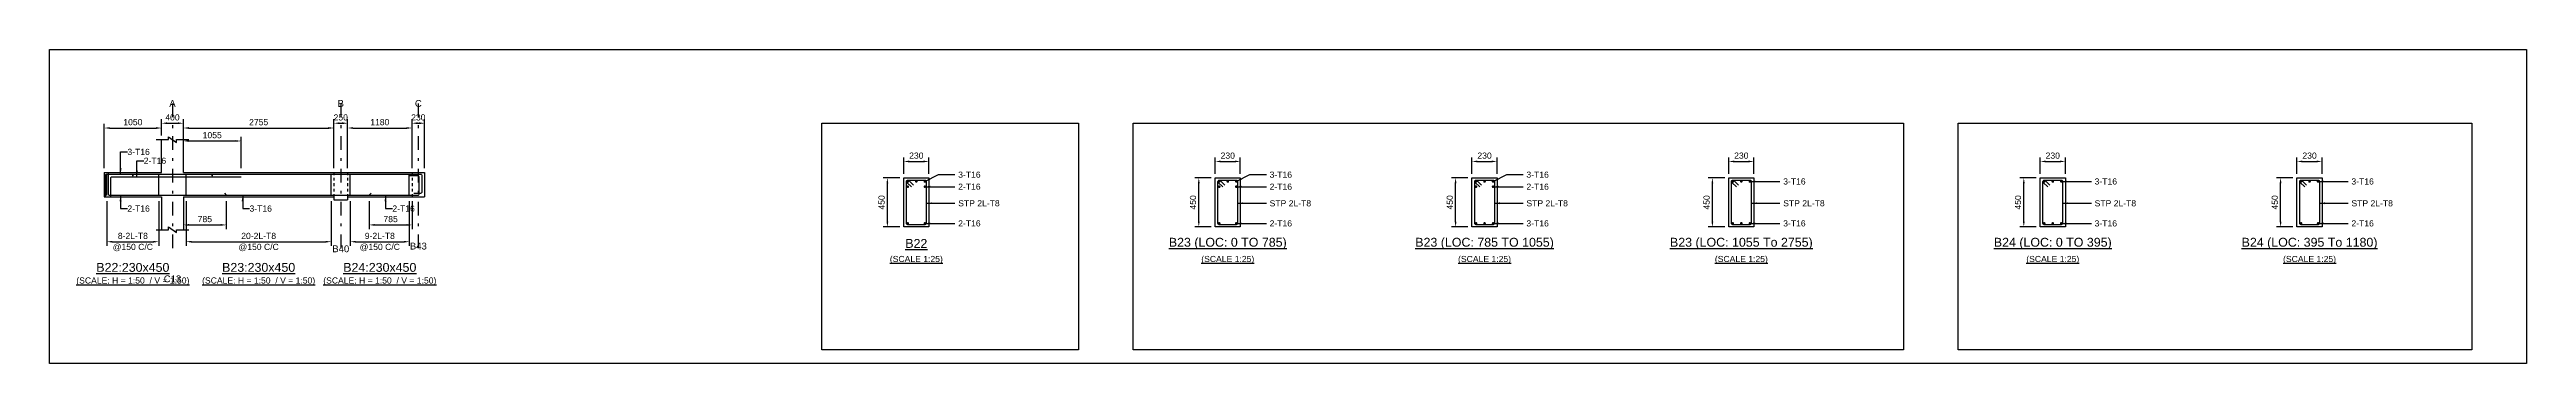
# Model space of a CAD drawing. Header units: inches. Extents: x -2000 to 143800, y -765100 to 3300.
# Drawn here: x -2000 to 88670, y -310800 to -299300 of the extents above; entities that cross this region are included whole.
import ezdxf
from ezdxf.enums import TextEntityAlignment as Align

# ---------------------------------------------------------------- set-up
doc = ezdxf.new("R2010")
doc.units = ezdxf.units.IN
doc.header["$LTSCALE"] = 1000
doc.header["$MEASUREMENT"] = 0
doc.linetypes.add('SCCenter', pattern=[1.2, 0.5, -0.3, 0.1, -0.3])
doc.linetypes.add('SCHidden', pattern=[0.2, 0.1, -0.1])
for name, color, linetype in [('Concrete Line', 2, 'Continuous'), ('Cut Line', 31, 'Continuous'), ('Dimension', 31, 'Continuous'), ('Grid', 8, 'Continuous'), ('Labels', 4, 'Continuous'), ('Labels_Support', 4, 'Continuous'), ('Link', 225, 'Continuous'), ('Reinforcement', 4, 'Continuous'), ('Schedule Border', 60, 'Continuous'), ('Spacer', 4, 'Continuous'), ('Text', 31, 'Continuous'), ('Text_Scale', 31, 'Continuous')]:
    doc.layers.add(name, color=color, linetype=linetype)
doc.styles.add('SC-SansSerif', font='SansSerif')
doc.styles.get("Standard").update_dxf_attribs({"font": 'txt.shx'})
doc.dimstyles.new('SCBBSDimStyl', dxfattribs={"dimtxt": 225, "dimasz": 200, "dimexe": 150, "dimexo": 150, "dimgap": 100, "dimtad": 1, "dimtoh": 1, "dimdec": 0, "dimzin": 0, "dimdsep": 46, "dimtxsty": 'SC-SansSerif', "dimcen": 0.09, "dimclrd": 8, "dimclre": 8, "dimclrt": 31, "dimadec": 0, "dimazin": 0, "dimtfac": 1, "dimtdec": 0, "dimtix": 1, "dimtofl": 0, "dimtmove": 0, "dimatfit": 3, "dimfxl": 1, "dimtolj": 1, "dimtzin": 0, "dimarcsym": 0})
doc.dimstyles.get("Standard").update_dxf_attribs({"dimtxt": 0.18, "dimasz": 225, "dimexe": 0.18, "dimexo": 0.0625, "dimgap": 0.09, "dimtad": 0, "dimtih": 1, "dimtoh": 1, "dimdec": 4, "dimzin": 0, "dimdsep": 46, "dimtxsty": 'Standard', "dimcen": 0.09, "dimadec": 0, "dimazin": 0, "dimtfac": 1, "dimtdec": 4, "dimtofl": 0, "dimtmove": 0, "dimatfit": 3, "dimfxl": 1, "dimtolj": 1, "dimtzin": 0, "dimarcsym": 0})

msp = doc.modelspace()

# ---------------------------------------------------------------- texts
at = {"layer": 'Grid', "style": 'SC-SansSerif'}
for s, p in [('A', (2500, -301275)), ('B', (8660, -301275)), ('C', (11500, -301275))]:
    msp.add_text(s, height=250, dxfattribs=at).set_placement(p, align=Align.MIDDLE)
at = {"layer": 'Labels', "style": 'SC-SansSerif'}
for s, p in [('%%uB22', (29730, -306400)), ('%%uB23 (LOC: 0 TO 785)', (41130, -306400)), ('%%uB23 (LOC: 785 TO 1055)', (50530, -306400)), ('%%uB23 (LOC: 1055 To 2755)', (59930, -306400)), ('%%uB24 (LOC: 0 TO 395)', (71330, -306400)), ('%%uB24 (LOC: 395 To 1180)', (80730, -306400))]:
    msp.add_text(s, height=325, dxfattribs=at).set_placement(p, align=Align.MIDDLE)
for s, p in [('%%uB22:230x450', (1050, -307540)), ('%%uB23:230x450', (5655, -307540)), ('%%uB24:230x450', (10090, -307540))]:
    msp.add_text(s, height=325, dxfattribs=at).set_placement(p, align=Align.BOTTOM_CENTER)
at = {"layer": 'Labels_Support', "style": 'SC-SansSerif'}
for s, p in [('B43', (11500, -306700)), ('B40', (8660, -306800)), ('C13', (2500, -307900))]:
    msp.add_text(s, height=250, dxfattribs=at).set_placement(p, align=Align.BOTTOM_CENTER)
at = {"layer": 'Text', "style": 'SC-SansSerif'}
for s, p in [('3-T16', (850, -303050)), ('2-T16', (1450, -303375)), ('3-T16', (31262, -303884)), ('2-T16', (31262, -304324)), ('3-T16', (42662, -303884)), ('2-T16', (42662, -304324)), ('3-T16', (52062, -303884)), ('2-T16', (52062, -304324)), ('3-T16', (61462, -304132)), ('3-T16', (72862, -304132)), ('3-T16', (82262, -304132)), ('2-T16', (850, -305125)), ('3-T16', (5320, -305125)), ('2-T16', (10550, -305125)), ('STP 2L-T8', (31262, -304932)), ('2-T16', (31262, -305668)), ('STP 2L-T8', (42662, -304932)), ('2-T16', (42662, -305668)), ('3-T16', (52062, -305668)), ('STP 2L-T8', (52062, -304932)), ('3-T16', (61462, -305668)), ('STP 2L-T8', (61462, -304932)), ('3-T16', (72862, -305668)), ('STP 2L-T8', (72862, -304932)), ('STP 2L-T8', (82262, -304932)), ('2-T16', (82262, -305668))]:
    msp.add_text(s, height=225, dxfattribs=at).set_placement(p, align=Align.MIDDLE_LEFT)
for p in [(29730, -307000), (41130, -307000), (50530, -307000), (59930, -307000), (71330, -307000), (80730, -307000)]:
    msp.add_text('%%u(SCALE 1:25)', height=225, dxfattribs=at).set_placement(p, align=Align.MIDDLE)
at = {"layer": 'Text_Scale', "style": 'SC-SansSerif'}
for p in [(1050, -307940), (5655, -307940), (10090, -307940)]:
    msp.add_text('%%u(SCALE: H = 1:50  / V = 1:50)', height=225, dxfattribs=at).set_placement(p, align=Align.BOTTOM_CENTER)

# ---------------------------------------------------------------- blocks, each defined once
blk = doc.blocks.new('*D197')
at = {"color": 8, "linetype": 'ByBlock', "lineweight": -2}
for p, q in [((100, -304850), (100, -306490)), ((2000, -304850), (2000, -306490)), ((300, -306340), (1800, -306340))]:
    blk.add_line(p, q, dxfattribs=at)
at = {"color": 8}
for points in [[(100, -306340), (300, -306307), (300, -306373)], [(2000, -306340), (1800, -306373), (1800, -306307)]]:
    blk.add_solid(points, dxfattribs=at)
at = {"layer": 'DEFPOINTS', "color": 31}
for p in [(100, -304700), (2000, -304700), (100, -306340)]:
    blk.add_point(p, dxfattribs=at)
at = {"color": 31, "char_height": 225, "attachment_point": 5, "style": 'SC-SansSerif'}
for s, insert in [('\\A1;@150 C/C', (1050, -306552)), ('\\A1;8-2L-T8', (1050, -306128))]:
    blk.add_mtext(s, dxfattribs=dict(at, insert=insert))
blk = doc.blocks.new('*D198')
at = {"color": 8, "linetype": 'ByBlock', "lineweight": -2}
for p, q in [((3000, -304850), (3000, -306490)), ((8310, -304850), (8310, -306490)), ((3200, -306340), (8110, -306340))]:
    blk.add_line(p, q, dxfattribs=at)
at = {"color": 8}
for points in [[(3000, -306340), (3200, -306307), (3200, -306373)], [(8310, -306340), (8110, -306373), (8110, -306307)]]:
    blk.add_solid(points, dxfattribs=at)
at = {"layer": 'DEFPOINTS', "color": 31}
for p in [(3000, -304700), (8310, -304700), (3000, -306340)]:
    blk.add_point(p, dxfattribs=at)
at = {"color": 31, "char_height": 225, "attachment_point": 5, "style": 'SC-SansSerif'}
for s, insert in [('\\A1;@150 C/C', (5655, -306552)), ('\\A1;20-2L-T8', (5655, -306128))]:
    blk.add_mtext(s, dxfattribs=dict(at, insert=insert))
blk = doc.blocks.new('*D199')
at = {"color": 8, "linetype": 'ByBlock', "lineweight": -2}
for p, q in [((9010, -304850), (9010, -306490)), ((11170, -304850), (11170, -306490)), ((9210, -306340), (10970, -306340))]:
    blk.add_line(p, q, dxfattribs=at)
at = {"color": 8}
for points in [[(9010, -306340), (9210, -306307), (9210, -306373)], [(11170, -306340), (10970, -306373), (10970, -306307)]]:
    blk.add_solid(points, dxfattribs=at)
at = {"layer": 'DEFPOINTS', "color": 31}
for p in [(9010, -304700), (11170, -304700), (9010, -306340)]:
    blk.add_point(p, dxfattribs=at)
at = {"color": 31, "char_height": 225, "attachment_point": 5, "style": 'SC-SansSerif'}
for s, insert in [('\\A1;@150 C/C', (10090, -306552)), ('\\A1;9-2L-T8', (10090, -306128))]:
    blk.add_mtext(s, dxfattribs=dict(at, insert=insert))
blk = doc.blocks.new('*D200')
at = {"color": 8, "linetype": 'ByBlock', "lineweight": -2}
for p, q in [((2900, -303650), (2900, -302500)), ((3100, -302650), (4810, -302650)), ((5010, -303650), (5010, -302500))]:
    blk.add_line(p, q, dxfattribs=at)
at = {"color": 8}
for points in [[(2900, -302650), (3100, -302617), (3100, -302683)], [(5010, -302650), (4810, -302683), (4810, -302617)]]:
    blk.add_solid(points, dxfattribs=at)
at = {"layer": 'DEFPOINTS', "color": 31}
for p in [(2900, -302650), (2900, -303800), (5010, -303800)]:
    blk.add_point(p, dxfattribs=at)
at = {"color": 31, "insert": (3955, -302438), "char_height": 225, "attachment_point": 5, "style": 'SC-SansSerif'}
blk.add_mtext('\\A1;1055', dxfattribs=at)
blk = doc.blocks.new('*D201')
at = {"color": 8, "linetype": 'ByBlock', "lineweight": -2}
for p, q in [((2900, -304850), (2900, -305875)), ((4470, -304850), (4470, -305875)), ((3100, -305725), (4270, -305725))]:
    blk.add_line(p, q, dxfattribs=at)
at = {"color": 8}
for points in [[(2900, -305725), (3100, -305692), (3100, -305758)], [(4470, -305725), (4270, -305758), (4270, -305692)]]:
    blk.add_solid(points, dxfattribs=at)
at = {"layer": 'DEFPOINTS', "color": 31}
for p in [(2900, -304700), (4470, -304700), (2900, -305725)]:
    blk.add_point(p, dxfattribs=at)
at = {"color": 31, "insert": (3685, -305512), "char_height": 225, "attachment_point": 5, "style": 'SC-SansSerif'}
blk.add_mtext('\\A1;785', dxfattribs=at)
blk = doc.blocks.new('*D202')
at = {"color": 8, "linetype": 'ByBlock', "lineweight": -2}
for p, q in [((9700, -304850), (9700, -305875)), ((11270, -304850), (11270, -305875)), ((9900, -305725), (11070, -305725))]:
    blk.add_line(p, q, dxfattribs=at)
at = {"color": 8}
for points in [[(9700, -305725), (9900, -305692), (9900, -305758)], [(11270, -305725), (11070, -305758), (11070, -305692)]]:
    blk.add_solid(points, dxfattribs=at)
at = {"layer": 'DEFPOINTS', "color": 31}
for p in [(9700, -304700), (11270, -304700), (9700, -305725)]:
    blk.add_point(p, dxfattribs=at)
at = {"color": 31, "insert": (10485, -305512), "char_height": 225, "attachment_point": 5, "style": 'SC-SansSerif'}
blk.add_mtext('\\A1;785', dxfattribs=at)
blk = doc.blocks.new('*D203')
at = {"color": 8, "linetype": 'ByBlock', "lineweight": -2}
for p, q in [((29270, -303850), (29270, -303250)), ((29470, -303400), (29990, -303400)), ((30190, -303850), (30190, -303250))]:
    blk.add_line(p, q, dxfattribs=at)
at = {"color": 8}
for points in [[(29270, -303400), (29470, -303367), (29470, -303433)], [(30190, -303400), (29990, -303433), (29990, -303367)]]:
    blk.add_solid(points, dxfattribs=at)
at = {"layer": 'DEFPOINTS', "color": 31}
for p in [(29270, -303400), (29270, -304000), (30190, -304000)]:
    blk.add_point(p, dxfattribs=at)
at = {"color": 31, "insert": (29730, -303188), "char_height": 225, "attachment_point": 5, "style": 'SC-SansSerif'}
blk.add_mtext('\\A1;230', dxfattribs=at)
blk = doc.blocks.new('*D204')
at = {"color": 8, "linetype": 'ByBlock', "lineweight": -2}
for p, q in [((29120, -304000), (28520, -304000)), ((28670, -305600), (28670, -304200)), ((29120, -305800), (28520, -305800))]:
    blk.add_line(p, q, dxfattribs=at)
at = {"color": 8}
for points in [[(28670, -304000), (28703, -304200), (28637, -304200)], [(28670, -305800), (28637, -305600), (28703, -305600)]]:
    blk.add_solid(points, dxfattribs=at)
at = {"layer": 'DEFPOINTS', "color": 31}
for p in [(29270, -304000), (28670, -305800), (29270, -305800)]:
    blk.add_point(p, dxfattribs=at)
at = {"color": 31, "insert": (28458, -304900), "char_height": 225, "attachment_point": 5, "rotation": 90, "style": 'SC-SansSerif'}
blk.add_mtext('\\A1;450', dxfattribs=at)
blk = doc.blocks.new('*D205')
at = {"color": 8, "linetype": 'ByBlock', "lineweight": -2}
for p, q in [((40670, -303850), (40670, -303250)), ((40870, -303400), (41390, -303400)), ((41590, -303850), (41590, -303250))]:
    blk.add_line(p, q, dxfattribs=at)
at = {"color": 8}
for points in [[(40670, -303400), (40870, -303367), (40870, -303433)], [(41590, -303400), (41390, -303433), (41390, -303367)]]:
    blk.add_solid(points, dxfattribs=at)
at = {"layer": 'DEFPOINTS', "color": 31}
for p in [(40670, -303400), (40670, -304000), (41590, -304000)]:
    blk.add_point(p, dxfattribs=at)
at = {"color": 31, "insert": (41130, -303188), "char_height": 225, "attachment_point": 5, "style": 'SC-SansSerif'}
blk.add_mtext('\\A1;230', dxfattribs=at)
blk = doc.blocks.new('*D206')
at = {"color": 8, "linetype": 'ByBlock', "lineweight": -2}
for p, q in [((40520, -304000), (39920, -304000)), ((40070, -305600), (40070, -304200)), ((40520, -305800), (39920, -305800))]:
    blk.add_line(p, q, dxfattribs=at)
at = {"color": 8}
for points in [[(40070, -304000), (40103, -304200), (40037, -304200)], [(40070, -305800), (40037, -305600), (40103, -305600)]]:
    blk.add_solid(points, dxfattribs=at)
at = {"layer": 'DEFPOINTS', "color": 31}
for p in [(40670, -304000), (40070, -305800), (40670, -305800)]:
    blk.add_point(p, dxfattribs=at)
at = {"color": 31, "insert": (39858, -304900), "char_height": 225, "attachment_point": 5, "rotation": 90, "style": 'SC-SansSerif'}
blk.add_mtext('\\A1;450', dxfattribs=at)
blk = doc.blocks.new('*D207')
at = {"color": 8, "linetype": 'ByBlock', "lineweight": -2}
for p, q in [((50070, -303850), (50070, -303250)), ((50270, -303400), (50790, -303400)), ((50990, -303850), (50990, -303250))]:
    blk.add_line(p, q, dxfattribs=at)
at = {"color": 8}
for points in [[(50070, -303400), (50270, -303367), (50270, -303433)], [(50990, -303400), (50790, -303433), (50790, -303367)]]:
    blk.add_solid(points, dxfattribs=at)
at = {"layer": 'DEFPOINTS', "color": 31}
for p in [(50070, -303400), (50070, -304000), (50990, -304000)]:
    blk.add_point(p, dxfattribs=at)
at = {"color": 31, "insert": (50530, -303188), "char_height": 225, "attachment_point": 5, "style": 'SC-SansSerif'}
blk.add_mtext('\\A1;230', dxfattribs=at)
blk = doc.blocks.new('*D208')
at = {"color": 8, "linetype": 'ByBlock', "lineweight": -2}
for p, q in [((49920, -304000), (49320, -304000)), ((49470, -305600), (49470, -304200)), ((49920, -305800), (49320, -305800))]:
    blk.add_line(p, q, dxfattribs=at)
at = {"color": 8}
for points in [[(49470, -304000), (49503, -304200), (49437, -304200)], [(49470, -305800), (49437, -305600), (49503, -305600)]]:
    blk.add_solid(points, dxfattribs=at)
at = {"layer": 'DEFPOINTS', "color": 31}
for p in [(50070, -304000), (49470, -305800), (50070, -305800)]:
    blk.add_point(p, dxfattribs=at)
at = {"color": 31, "insert": (49258, -304900), "char_height": 225, "attachment_point": 5, "rotation": 90, "style": 'SC-SansSerif'}
blk.add_mtext('\\A1;450', dxfattribs=at)
blk = doc.blocks.new('*D209')
at = {"color": 8, "linetype": 'ByBlock', "lineweight": -2}
for p, q in [((59470, -303850), (59470, -303250)), ((59670, -303400), (60190, -303400)), ((60390, -303850), (60390, -303250))]:
    blk.add_line(p, q, dxfattribs=at)
at = {"color": 8}
for points in [[(59470, -303400), (59670, -303367), (59670, -303433)], [(60390, -303400), (60190, -303433), (60190, -303367)]]:
    blk.add_solid(points, dxfattribs=at)
at = {"layer": 'DEFPOINTS', "color": 31}
for p in [(59470, -303400), (59470, -304000), (60390, -304000)]:
    blk.add_point(p, dxfattribs=at)
at = {"color": 31, "insert": (59930, -303188), "char_height": 225, "attachment_point": 5, "style": 'SC-SansSerif'}
blk.add_mtext('\\A1;230', dxfattribs=at)
blk = doc.blocks.new('*D210')
at = {"color": 8, "linetype": 'ByBlock', "lineweight": -2}
for p, q in [((59320, -304000), (58720, -304000)), ((58870, -305600), (58870, -304200)), ((59320, -305800), (58720, -305800))]:
    blk.add_line(p, q, dxfattribs=at)
at = {"color": 8}
for points in [[(58870, -304000), (58903, -304200), (58837, -304200)], [(58870, -305800), (58837, -305600), (58903, -305600)]]:
    blk.add_solid(points, dxfattribs=at)
at = {"layer": 'DEFPOINTS', "color": 31}
for p in [(59470, -304000), (58870, -305800), (59470, -305800)]:
    blk.add_point(p, dxfattribs=at)
at = {"color": 31, "insert": (58658, -304900), "char_height": 225, "attachment_point": 5, "rotation": 90, "style": 'SC-SansSerif'}
blk.add_mtext('\\A1;450', dxfattribs=at)
blk = doc.blocks.new('*D211')
at = {"color": 8, "linetype": 'ByBlock', "lineweight": -2}
for p, q in [((70870, -303850), (70870, -303250)), ((71070, -303400), (71590, -303400)), ((71790, -303850), (71790, -303250))]:
    blk.add_line(p, q, dxfattribs=at)
at = {"color": 8}
for points in [[(70870, -303400), (71070, -303367), (71070, -303433)], [(71790, -303400), (71590, -303433), (71590, -303367)]]:
    blk.add_solid(points, dxfattribs=at)
at = {"layer": 'DEFPOINTS', "color": 31}
for p in [(70870, -303400), (70870, -304000), (71790, -304000)]:
    blk.add_point(p, dxfattribs=at)
at = {"color": 31, "insert": (71330, -303188), "char_height": 225, "attachment_point": 5, "style": 'SC-SansSerif'}
blk.add_mtext('\\A1;230', dxfattribs=at)
blk = doc.blocks.new('*D212')
at = {"color": 8, "linetype": 'ByBlock', "lineweight": -2}
for p, q in [((70720, -304000), (70120, -304000)), ((70270, -305600), (70270, -304200)), ((70720, -305800), (70120, -305800))]:
    blk.add_line(p, q, dxfattribs=at)
at = {"color": 8}
for points in [[(70270, -304000), (70303, -304200), (70237, -304200)], [(70270, -305800), (70237, -305600), (70303, -305600)]]:
    blk.add_solid(points, dxfattribs=at)
at = {"layer": 'DEFPOINTS', "color": 31}
for p in [(70870, -304000), (70270, -305800), (70870, -305800)]:
    blk.add_point(p, dxfattribs=at)
at = {"color": 31, "insert": (70058, -304900), "char_height": 225, "attachment_point": 5, "rotation": 90, "style": 'SC-SansSerif'}
blk.add_mtext('\\A1;450', dxfattribs=at)
blk = doc.blocks.new('*D213')
at = {"color": 8, "linetype": 'ByBlock', "lineweight": -2}
for p, q in [((80270, -303850), (80270, -303250)), ((80470, -303400), (80990, -303400)), ((81190, -303850), (81190, -303250))]:
    blk.add_line(p, q, dxfattribs=at)
at = {"color": 8}
for points in [[(80270, -303400), (80470, -303367), (80470, -303433)], [(81190, -303400), (80990, -303433), (80990, -303367)]]:
    blk.add_solid(points, dxfattribs=at)
at = {"layer": 'DEFPOINTS', "color": 31}
for p in [(80270, -303400), (80270, -304000), (81190, -304000)]:
    blk.add_point(p, dxfattribs=at)
at = {"color": 31, "insert": (80730, -303188), "char_height": 225, "attachment_point": 5, "style": 'SC-SansSerif'}
blk.add_mtext('\\A1;230', dxfattribs=at)
blk = doc.blocks.new('*D214')
at = {"color": 8, "linetype": 'ByBlock', "lineweight": -2}
for p, q in [((80120, -304000), (79520, -304000)), ((79670, -305600), (79670, -304200)), ((80120, -305800), (79520, -305800))]:
    blk.add_line(p, q, dxfattribs=at)
at = {"color": 8}
for points in [[(79670, -304000), (79703, -304200), (79637, -304200)], [(79670, -305800), (79637, -305600), (79703, -305600)]]:
    blk.add_solid(points, dxfattribs=at)
at = {"layer": 'DEFPOINTS', "color": 31}
for p in [(80270, -304000), (79670, -305800), (80270, -305800)]:
    blk.add_point(p, dxfattribs=at)
at = {"color": 31, "insert": (79458, -304900), "char_height": 225, "attachment_point": 5, "rotation": 90, "style": 'SC-SansSerif'}
blk.add_mtext('\\A1;450', dxfattribs=at)
blk = doc.blocks.new('*D215')
at = {"color": 8, "linetype": 'ByBlock', "lineweight": -2}
for p, q in [((0, -303650), (0, -302025)), ((200, -302175), (1900, -302175)), ((2100, -302450), (2100, -302025))]:
    blk.add_line(p, q, dxfattribs=at)
at = {"color": 8}
for points in [[(0, -302175), (200, -302142), (200, -302208)], [(2100, -302175), (1900, -302208), (1900, -302142)]]:
    blk.add_solid(points, dxfattribs=at)
at = {"layer": 'DEFPOINTS', "color": 31}
for p in [(0, -302175), (2100, -302600), (0, -303800)]:
    blk.add_point(p, dxfattribs=at)
at = {"color": 31, "insert": (1050, -301962), "char_height": 225, "attachment_point": 5, "style": 'SC-SansSerif'}
blk.add_mtext('\\A1;1050', dxfattribs=at)
blk = doc.blocks.new('*D216')
at = {"color": 8, "linetype": 'ByBlock', "lineweight": -2}
for p, q in [((2900, -302450), (2900, -302025)), ((3100, -302175), (8210, -302175)), ((8410, -303650), (8410, -302025))]:
    blk.add_line(p, q, dxfattribs=at)
at = {"color": 8}
for points in [[(2900, -302175), (3100, -302142), (3100, -302208)], [(8410, -302175), (8210, -302208), (8210, -302142)]]:
    blk.add_solid(points, dxfattribs=at)
at = {"layer": 'DEFPOINTS', "color": 31}
for p in [(2900, -302175), (2900, -302600), (8410, -303800)]:
    blk.add_point(p, dxfattribs=at)
at = {"color": 31, "insert": (5655, -301962), "char_height": 225, "attachment_point": 5, "style": 'SC-SansSerif'}
blk.add_mtext('\\A1;2755', dxfattribs=at)
blk = doc.blocks.new('*D217')
at = {"color": 8, "linetype": 'ByBlock', "lineweight": -2}
for p, q in [((8910, -303650), (8910, -302025)), ((9110, -302175), (11070, -302175)), ((11270, -303650), (11270, -302025))]:
    blk.add_line(p, q, dxfattribs=at)
at = {"color": 8}
for points in [[(8910, -302175), (9110, -302142), (9110, -302208)], [(11270, -302175), (11070, -302208), (11070, -302142)]]:
    blk.add_solid(points, dxfattribs=at)
at = {"layer": 'DEFPOINTS', "color": 31}
for p in [(8910, -302175), (8910, -303800), (11270, -303800)]:
    blk.add_point(p, dxfattribs=at)
at = {"color": 31, "insert": (10090, -301962), "char_height": 225, "attachment_point": 5, "style": 'SC-SansSerif'}
blk.add_mtext('\\A1;1180', dxfattribs=at)
blk = doc.blocks.new('*D218')
at = {"color": 8, "linetype": 'ByBlock', "lineweight": -2}
for p, q in [((2100, -302450), (2100, -301850)), ((2900, -303650), (2900, -301850)), ((2300, -302000), (2700, -302000))]:
    blk.add_line(p, q, dxfattribs=at)
at = {"color": 8}
for points in [[(2100, -302000), (2300, -301967), (2300, -302033)], [(2900, -302000), (2700, -302033), (2700, -301967)]]:
    blk.add_solid(points, dxfattribs=at)
at = {"layer": 'DEFPOINTS', "color": 31}
for p in [(2100, -302000), (2100, -302600), (2900, -303800)]:
    blk.add_point(p, dxfattribs=at)
at = {"color": 31, "insert": (2500, -301788), "char_height": 225, "attachment_point": 5, "style": 'SC-SansSerif'}
blk.add_mtext('\\A1;400', dxfattribs=at)
blk = doc.blocks.new('*D219')
at = {"color": 8, "linetype": 'ByBlock', "lineweight": -2}
for p, q in [((8410, -303650), (8410, -301850)), ((8910, -303650), (8910, -301850)), ((8610, -302000), (8710, -302000))]:
    blk.add_line(p, q, dxfattribs=at)
at = {"color": 8}
for points in [[(8410, -302000), (8610, -301967), (8610, -302033)], [(8910, -302000), (8710, -302033), (8710, -301967)]]:
    blk.add_solid(points, dxfattribs=at)
at = {"layer": 'DEFPOINTS', "color": 31}
for p in [(8410, -302000), (8410, -303800), (8910, -303800)]:
    blk.add_point(p, dxfattribs=at)
at = {"color": 31, "insert": (8660, -301788), "char_height": 225, "attachment_point": 5, "style": 'SC-SansSerif'}
blk.add_mtext('\\A1;250', dxfattribs=at)
blk = doc.blocks.new('*D220')
at = {"color": 8, "linetype": 'ByBlock', "lineweight": -2}
for p, q in [((11270, -303650), (11270, -301850)), ((11730, -303650), (11730, -301850)), ((11470, -302000), (11530, -302000))]:
    blk.add_line(p, q, dxfattribs=at)
at = {"color": 8}
for points in [[(11270, -302000), (11470, -301967), (11470, -302033)], [(11730, -302000), (11530, -302033), (11530, -301967)]]:
    blk.add_solid(points, dxfattribs=at)
at = {"layer": 'DEFPOINTS', "color": 31}
for p in [(11270, -302000), (11270, -303800), (11730, -303800)]:
    blk.add_point(p, dxfattribs=at)
at = {"color": 31, "insert": (11500, -301788), "char_height": 225, "attachment_point": 5, "style": 'SC-SansSerif'}
blk.add_mtext('\\A1;230', dxfattribs=at)

# ---------------------------------------------------------------- dimensions: what is measured, and where the dimension line sits
at = {"layer": 'Dimension'}
for base, p1, p2, text, picture, middle in [((2100, -302175), (0, -303800), (2100, -302600), '1050', '*D215', (1050, -302175)), ((2900, -302000), (2100, -302600), (2900, -303800), '400', '*D218', (2500, -302000)), ((8410, -302175), (2900, -302600), (8410, -303800), '2755', '*D216', (5655, -302175)), ((8910, -302000), (8410, -303800), (8910, -303800), '250', '*D219', (8660, -302000)), ((11270, -302175), (8910, -303800), (11270, -303800), '1180', '*D217', (10090, -302175)), ((11730, -302000), (11270, -303800), (11730, -303800), '230', '*D220', (11500, -302000)), ((5010, -302650), (2900, -303800), (5010, -303800), '1055', '*D200', (3955, -302650)), ((2000, -306340), (100, -304700), (2000, -304700), '8-2L-T8\\X@150 C/C', '*D197', (1050, -306340)), ((4470, -305725), (2900, -304700), (4470, -304700), '785', '*D201', (3685, -305725)), ((8310, -306340), (3000, -304700), (8310, -304700), '20-2L-T8\\X@150 C/C', '*D198', (5655, -306340)), ((11170, -306340), (9010, -304700), (11170, -304700), '9-2L-T8\\X@150 C/C', '*D199', (10090, -306340)), ((11270, -305725), (9700, -304700), (11270, -304700), '785', '*D202', (10485, -305725))]:
    dim = msp.add_linear_dim(base=base, p1=p1, p2=p2, text=text, dimstyle='SCBBSDimStyl', dxfattribs=at)
    dim.commit()
    dim.dimension.update_dxf_attribs({"geometry": picture, "text_midpoint": middle})
for base, p1, p2, angle, text, picture, middle in [((30190, -303400), (29270, -304000), (30190, -304000), 0, '230', '*D203', (29730, -303400)), ((41590, -303400), (40670, -304000), (41590, -304000), 0, '230', '*D205', (41130, -303400)), ((50990, -303400), (50070, -304000), (50990, -304000), 0, '230', '*D207', (50530, -303400)), ((60390, -303400), (59470, -304000), (60390, -304000), 0, '230', '*D209', (59930, -303400)), ((71790, -303400), (70870, -304000), (71790, -304000), 0, '230', '*D211', (71330, -303400)), ((81190, -303400), (80270, -304000), (81190, -304000), 0, '230', '*D213', (80730, -303400)), ((28670, -304000), (29270, -305800), (29270, -304000), 90, '450', '*D204', (28670, -304900)), ((40070, -304000), (40670, -305800), (40670, -304000), 90, '450', '*D206', (40070, -304900)), ((49470, -304000), (50070, -305800), (50070, -304000), 90, '450', '*D208', (49470, -304900)), ((58870, -304000), (59470, -305800), (59470, -304000), 90, '450', '*D210', (58870, -304900)), ((70270, -304000), (70870, -305800), (70870, -304000), 90, '450', '*D212', (70270, -304900)), ((79670, -304000), (80270, -305800), (80270, -304000), 90, '450', '*D214', (79670, -304900))]:
    dim = msp.add_linear_dim(base=base, p1=p1, p2=p2, angle=angle, text=text, dimstyle='SCBBSDimStyl', override={"dimjust": 0}, dxfattribs=at)
    dim.commit()
    dim.dimension.update_dxf_attribs({"geometry": picture, "text_midpoint": middle, "dimtype": 129})

# ---------------------------------------------------------------- linework, layer by layer
at = {"layer": 'Concrete Line'}
for p, q in [((2100, -303800), (2100, -302600)), ((2900, -303800), (2900, -302600)), ((0, -303800), (0, -304700)), ((2100, -304700), (2100, -305900)), ((2900, -304700), (2900, -305900))]:
    msp.add_line(p, q, dxfattribs=at)
for points in [[(0, -303800), (2100, -303800)], [(2900, -303800), (8410, -303800)], [(8410, -303800), (8910, -303800)], [(8910, -303800), (11270, -303800)], [(11270, -303800), (11730, -303800)], [(11730, -303800), (11730, -304700)], [(0, -304700), (2100, -304700)], [(2900, -304700), (8410, -304700)], [(8410, -304700), (8410, -304800)], [(8410, -304800), (8910, -304800)], [(8910, -304700), (8910, -304800)], [(8910, -304700), (11270, -304700)], [(11270, -304700), (11730, -304700)]]:
    msp.add_lwpolyline(points, dxfattribs=at)
at = {"layer": 'Concrete Line', "color": 8, "linetype": 'SCHidden'}
for points in [[(8410, -303800), (8410, -304700)], [(8910, -303800), (8910, -304700)], [(11270, -303800), (11270, -304700)]]:
    msp.add_lwpolyline(points, dxfattribs=at)
at = {"layer": 'Concrete Line'}
for points in [[(29270, -304000), (30190, -304000), (30190, -305800), (29270, -305800)], [(40670, -304000), (41590, -304000), (41590, -305800), (40670, -305800)], [(50070, -304000), (50990, -304000), (50990, -305800), (50070, -305800)], [(59470, -304000), (60390, -304000), (60390, -305800), (59470, -305800)], [(70870, -304000), (71790, -304000), (71790, -305800), (70870, -305800)], [(80270, -304000), (81190, -304000), (81190, -305800), (80270, -305800)]]:
    msp.add_lwpolyline(points, close=True, dxfattribs=at)
at = {"layer": 'Cut Line'}
for points in [[(1900, -302600), (2350, -302600), (2350, -302500), (2650, -302700), (2650, -302600), (3100, -302600)], [(1900, -305900), (2350, -305900), (2350, -305800), (2650, -306000), (2650, -305900), (3100, -305900)]]:
    msp.add_lwpolyline(points, dxfattribs=at)
at = {"layer": 'Grid', "linetype": 'SCCenter'}
for p, q in [((2500, -301275), (2500, -306700)), ((8660, -301275), (8660, -306700)), ((11500, -301275), (11500, -306700))]:
    msp.add_line(p, q, dxfattribs=at)
at = {"layer": 'Grid'}
for centre in [(2500, -301275), (8660, -301275), (11500, -301275)]:
    msp.add_circle(centre, 0, dxfattribs=at)
at = {"layer": 'Link'}
for p, q in [((100, -304650), (100, -303850)), ((2000, -304650), (2000, -303850)), ((3000, -304650), (3000, -303850)), ((8310, -304650), (8310, -303850)), ((9010, -304650), (9010, -303850)), ((11170, -304650), (11170, -303850))]:
    msp.add_line(p, q, dxfattribs=at)
for points in [[(29553.8, -304335.6), (29384.1, -304165.9, -0.6681786), (29418, -304084), (30042, -304084, -0.4142136), (30090, -304132), (30090, -305668, -0.4142136), (30042, -305716), (29418, -305716, -0.4142136), (29370, -305668), (29370, -304132, -0.6681786), (29451.9, -304098.1), (29621.6, -304267.8)], [(40953.8, -304335.6), (40784.1, -304165.9, -0.6681786), (40818, -304084), (41442, -304084, -0.4142136), (41490, -304132), (41490, -305668, -0.4142136), (41442, -305716), (40818, -305716, -0.4142136), (40770, -305668), (40770, -304132, -0.6681786), (40851.9, -304098.1), (41021.6, -304267.8)], [(50353.8, -304335.6), (50184.1, -304165.9, -0.6681786), (50218, -304084), (50842, -304084, -0.4142136), (50890, -304132), (50890, -305668, -0.4142136), (50842, -305716), (50218, -305716, -0.4142136), (50170, -305668), (50170, -304132, -0.6681786), (50251.9, -304098.1), (50421.6, -304267.8)], [(59753.8, -304335.6), (59584.1, -304165.9, -0.6681786), (59618, -304084), (60242, -304084, -0.4142136), (60290, -304132), (60290, -305668, -0.4142136), (60242, -305716), (59618, -305716, -0.4142136), (59570, -305668), (59570, -304132, -0.6681786), (59651.9, -304098.1), (59821.6, -304267.8)], [(71153.8, -304335.6), (70984.1, -304165.9, -0.6681786), (71018, -304084), (71642, -304084, -0.4142136), (71690, -304132), (71690, -305668, -0.4142136), (71642, -305716), (71018, -305716, -0.4142136), (70970, -305668), (70970, -304132, -0.6681786), (71051.9, -304098.1), (71221.6, -304267.8)], [(80553.8, -304335.6), (80384.1, -304165.9, -0.6681786), (80418, -304084), (81042, -304084, -0.4142136), (81090, -304132), (81090, -305668, -0.4142136), (81042, -305716), (80418, -305716, -0.4142136), (80370, -305668), (80370, -304132, -0.6681786), (80451.9, -304098.1), (80621.6, -304267.8)]]:
    msp.add_lwpolyline(points, format="xyb", dxfattribs=at)
at = {"layer": 'Reinforcement'}
for points in [[(50, -304675), (50, -303916, -0.4142136), (100, -303866), (11582, -303866, -0.4142136), (11632, -303916), (11632, -304520, -0.4142136), (11582, -304570), (11332, -304570)], [(146, -303825), (146, -304584, 0.4142136), (196, -304634), (11486, -304634, 0.4142136), (11536, -304584), (11536, -303980, 0.4142136), (11486, -303930), (11186, -303930)], [(242, -304675), (242, -304012, -0.4142136), (292, -303962), (5010, -303962)]]:
    msp.add_lwpolyline(points, format="xyb", dxfattribs=at)
msp.add_lwpolyline([(4399.3, -304563.3), (4470, -304634), (9700, -304634), (9770.7, -304563.3)], dxfattribs=at)
at = {"layer": 'Reinforcement', "const_width": 48}
for points in [[(29394, -304132, 1), (29442, -304132, 1)], [(29394, -304324, 1), (29442, -304324, 1)], [(29706, -304132, 1), (29754, -304132, 1)], [(30018, -304132, 1), (30066, -304132, 1)], [(30018, -304324, 1), (30066, -304324, 1)], [(40794, -304132, 1), (40842, -304132, 1)], [(40794, -304324, 1), (40842, -304324, 1)], [(41106, -304132, 1), (41154, -304132, 1)], [(41418, -304132, 1), (41466, -304132, 1)], [(41418, -304324, 1), (41466, -304324, 1)], [(50194, -304132, 1), (50242, -304132, 1)], [(50194, -304324, 1), (50242, -304324, 1)], [(50506, -304132, 1), (50554, -304132, 1)], [(50818, -304132, 1), (50866, -304132, 1)], [(50818, -304324, 1), (50866, -304324, 1)], [(59594, -304132, 1), (59642, -304132, 1)], [(59906, -304132, 1), (59954, -304132, 1)], [(60218, -304132, 1), (60266, -304132, 1)], [(70994, -304132, 1), (71042, -304132, 1)], [(71306, -304132, 1), (71354, -304132, 1)], [(71618, -304132, 1), (71666, -304132, 1)], [(80394, -304132, 1), (80442, -304132, 1)], [(80706, -304132, 1), (80754, -304132, 1)], [(81018, -304132, 1), (81066, -304132, 1)], [(29394, -305668, 1), (29442, -305668, 1)], [(30018, -305668, 1), (30066, -305668, 1)], [(40794, -305668, 1), (40842, -305668, 1)], [(41418, -305668, 1), (41466, -305668, 1)], [(50194, -305668, 1), (50242, -305668, 1)], [(50506, -305668, 1), (50554, -305668, 1)], [(50818, -305668, 1), (50866, -305668, 1)], [(59594, -305668, 1), (59642, -305668, 1)], [(59906, -305668, 1), (59954, -305668, 1)], [(60218, -305668, 1), (60266, -305668, 1)], [(70994, -305668, 1), (71042, -305668, 1)], [(71306, -305668, 1), (71354, -305668, 1)], [(71618, -305668, 1), (71666, -305668, 1)], [(80394, -305668, 1), (80442, -305668, 1)], [(81018, -305668, 1), (81066, -305668, 1)]]:
    msp.add_lwpolyline(points, format="xyb", close=True, dxfattribs=at)
at = {"layer": 'Schedule Border'}
for points in [[(-2000, -299300), (88670, -299300), (88670, -310800), (-2000, -310800)], [(26270, -302000), (35670, -302000), (35670, -310300), (26270, -310300)], [(37670, -302000), (65870, -302000), (65870, -310300), (37670, -310300)], [(67870, -302000), (86670, -302000), (86670, -310300), (67870, -310300)]]:
    msp.add_lwpolyline(points, close=True, dxfattribs=at)
at = {"layer": 'Spacer', "const_width": 32}
for points in [[(1034, -303914, 1), (1066, -303914, 1)], [(3939, -303914, 1), (3971, -303914, 1)]]:
    msp.add_lwpolyline(points, format="xyb", close=True, dxfattribs=at)

msp.set_redraw_order([(e.dxf.handle, doc.entitydb.next_handle()) for e in msp.query("TEXT MTEXT ATTDEF DIMENSION ARC_DIMENSION")])  # texts and dimensions are drawn at this point

# ---------------------------------------------------------------- leaders
at = {"layer": 'Dimension', "color": 8}
for points, dimstyle in [([(600, -303866), (600, -303050), (850, -303050)], 'Standard'), ([(1200, -303962), (1200, -303375), (1450, -303375)], 'Standard'), ([(600, -304634), (600, -305125), (850, -305125)], 'Standard'), ([(5070, -304634), (5070, -305125), (5320, -305125)], 'Standard'), ([(10300, -304634), (10300, -305125), (10550, -305125)], 'Standard'), ([(30042, -304132), (30542, -303884), (31142, -303884)], 'SCBBSDimStyl'), ([(30042, -304324), (30542, -304324), (31142, -304324)], 'SCBBSDimStyl'), ([(41442, -304132), (41942, -303884), (42542, -303884)], 'SCBBSDimStyl'), ([(41442, -304324), (41942, -304324), (42542, -304324)], 'SCBBSDimStyl'), ([(50842, -304132), (51342, -303884), (51942, -303884)], 'SCBBSDimStyl'), ([(50842, -304324), (51342, -304324), (51942, -304324)], 'SCBBSDimStyl'), ([(60242, -304132), (60742, -304132), (61342, -304132)], 'SCBBSDimStyl'), ([(71642, -304132), (72142, -304132), (72742, -304132)], 'SCBBSDimStyl'), ([(81042, -304132), (81542, -304132), (82142, -304132)], 'SCBBSDimStyl'), ([(30090, -304932), (31142, -304932)], 'SCBBSDimStyl'), ([(41490, -304932), (42542, -304932)], 'SCBBSDimStyl'), ([(50890, -304932), (51942, -304932)], 'SCBBSDimStyl'), ([(60290, -304932), (61342, -304932)], 'SCBBSDimStyl'), ([(71690, -304932), (72742, -304932)], 'SCBBSDimStyl'), ([(81090, -304932), (82142, -304932)], 'SCBBSDimStyl'), ([(30042, -305668), (30542, -305668), (31142, -305668)], 'SCBBSDimStyl'), ([(41442, -305668), (41942, -305668), (42542, -305668)], 'SCBBSDimStyl'), ([(50842, -305668), (51342, -305668), (51942, -305668)], 'SCBBSDimStyl'), ([(60242, -305668), (60742, -305668), (61342, -305668)], 'SCBBSDimStyl'), ([(71642, -305668), (72142, -305668), (72742, -305668)], 'SCBBSDimStyl'), ([(81042, -305668), (81542, -305668), (82142, -305668)], 'SCBBSDimStyl')]:
    msp.add_leader(points, dimstyle=dimstyle, dxfattribs=at)

doc.saveas('drawing.dxf')
